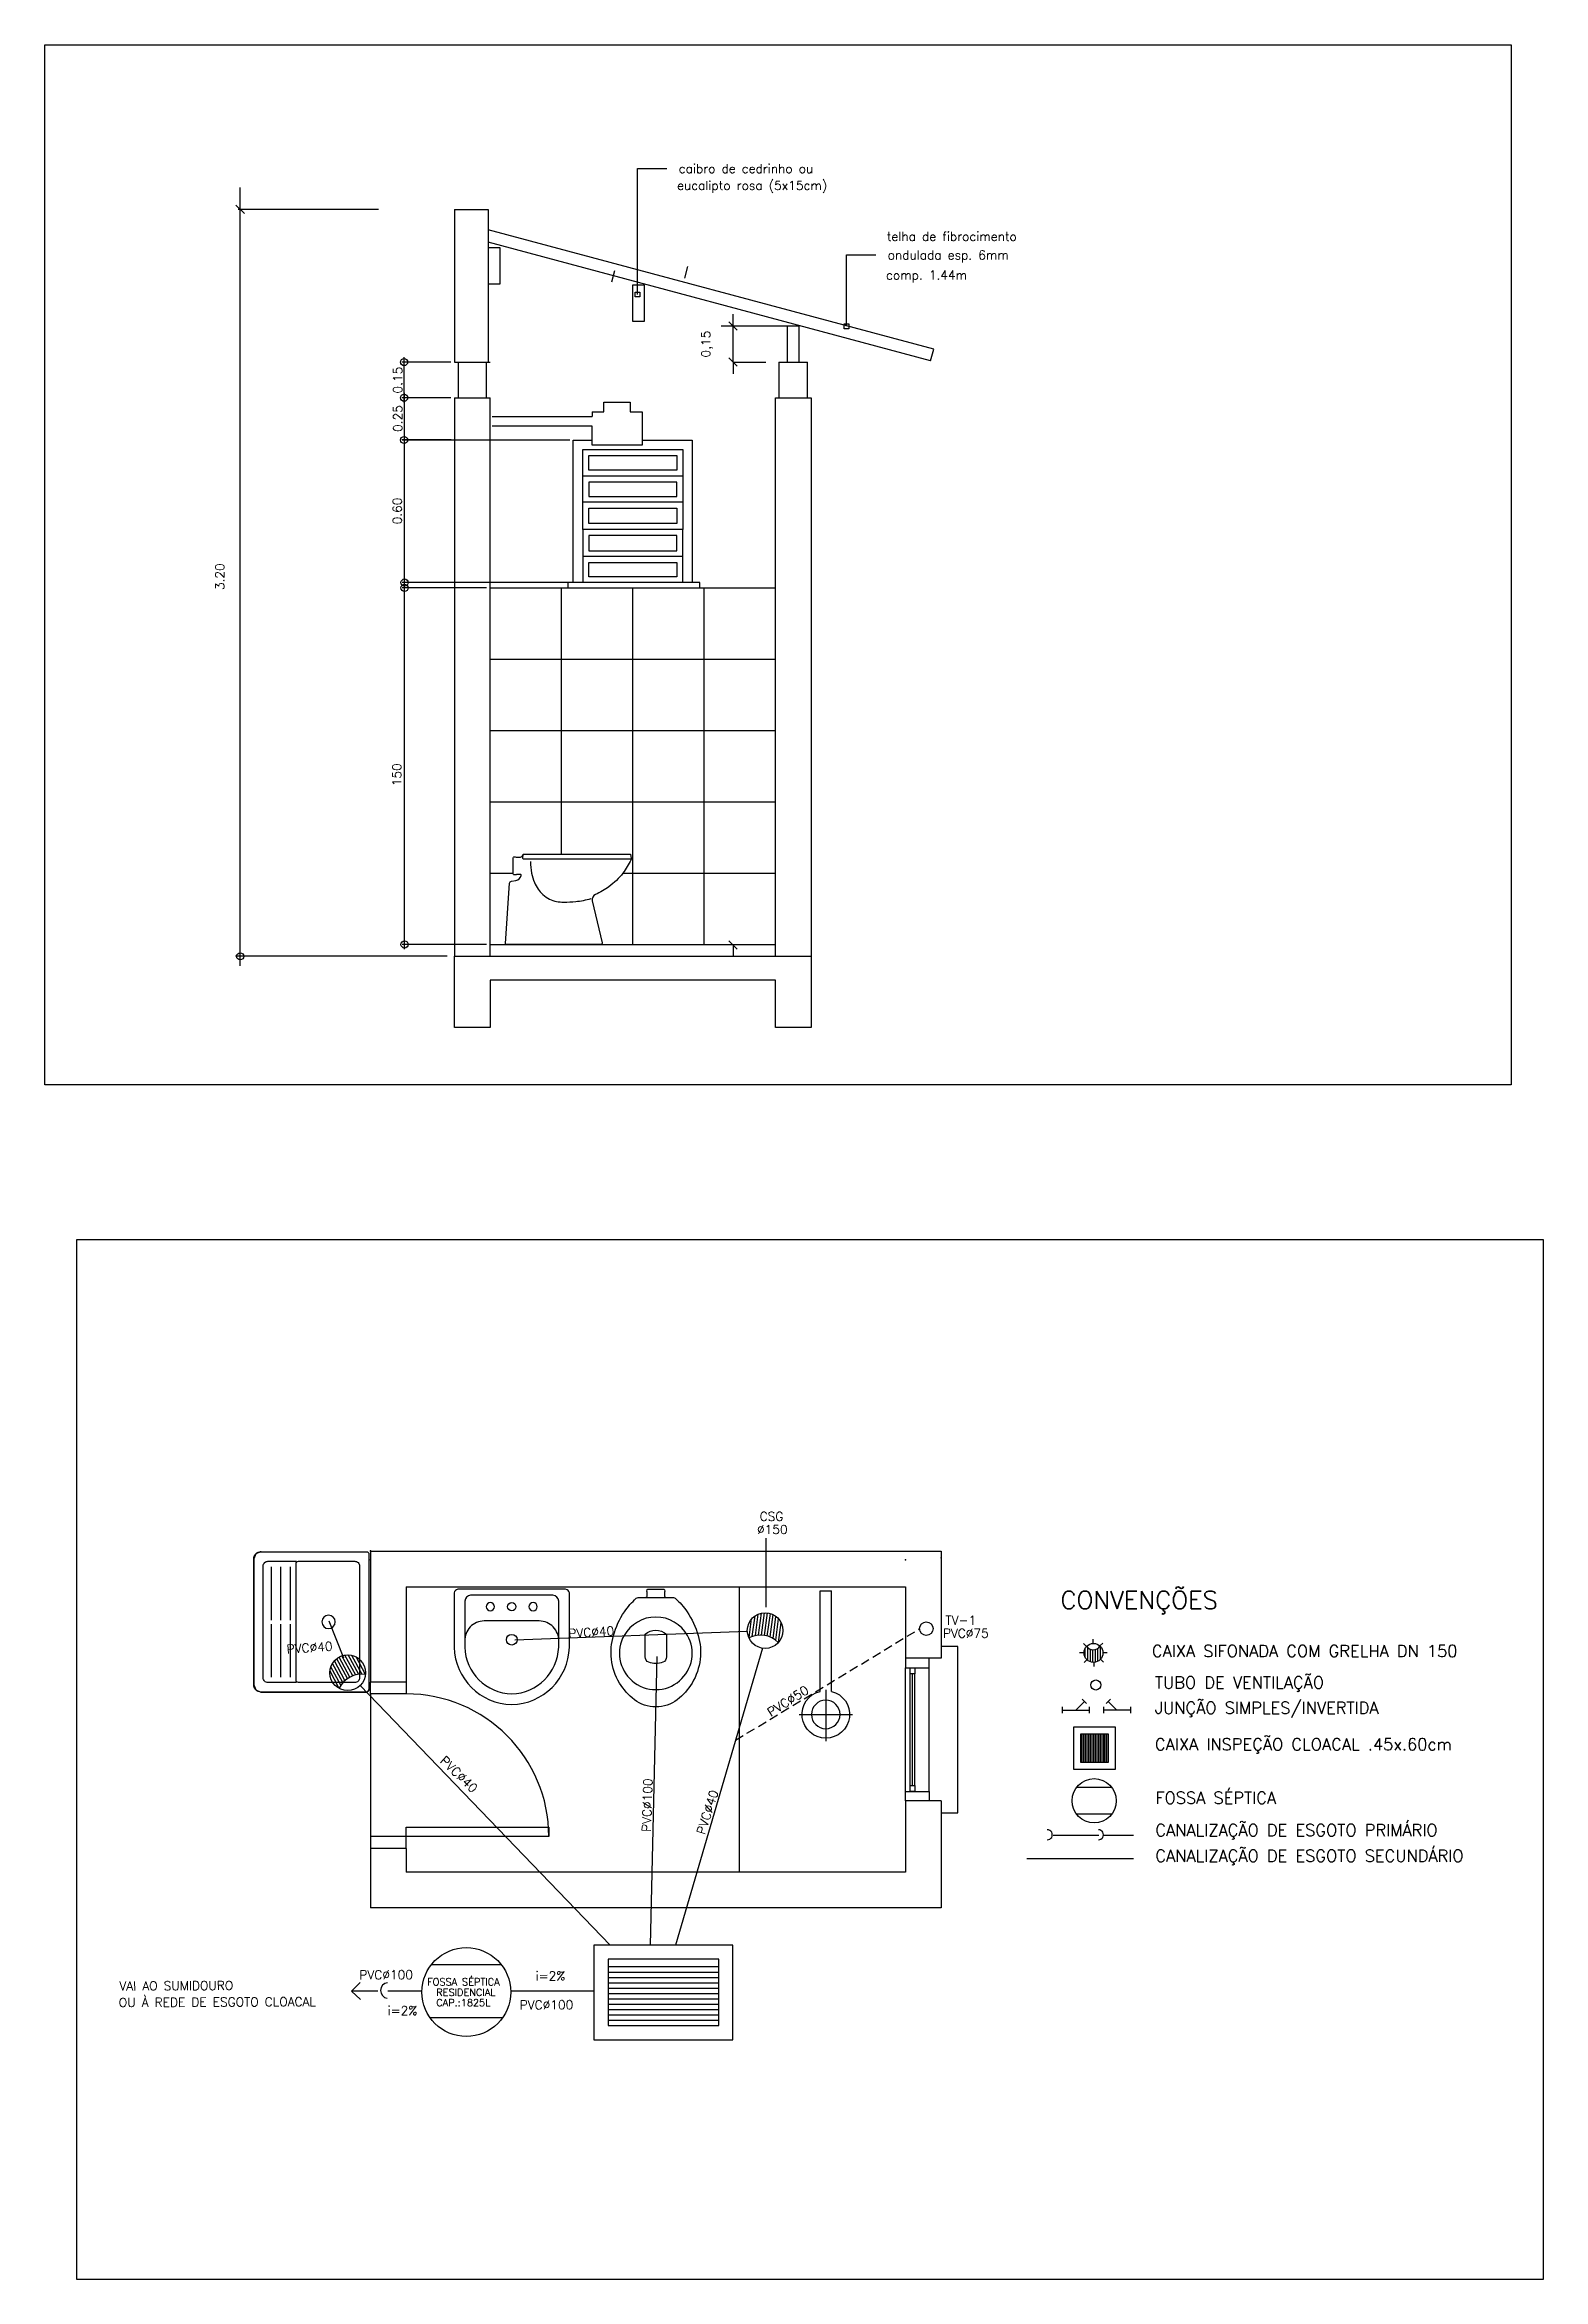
# Model space of a CAD drawing. Extents: x 2332 to 6335, y 1883 to 3772.
# Drawn here: x 5074 to 6335, y 1892 to 3772 of the extents above; entities that cross this region are included whole.
import ezdxf
from ezdxf.enums import TextEntityAlignment as Align

# ---------------------------------------------------------------- set-up
doc = ezdxf.new("R2010")
doc.units = 0
doc.linetypes.add('HIDDEN', pattern=[0.375, 0.25, -0.125])
doc.layers.get('0').update_dxf_attribs({"linetype": 'CONTINUOUS'})
doc.layers.get('DEFPOINTS').update_dxf_attribs({"linetype": 'CONTINUOUS'})
for name, color, linetype in [('COTA', 13, 'CONTINUOUS'), ('EQUIP', 7, 'CONTINUOUS'), ('EQUIP_I', 13, 'CONTINUOUS'), ('ESG-CANO', 3, 'CONTINUOUS'), ('ESPEC', 2, 'CONTINUOUS'), ('ESQ_VISTA', 1, 'CONTINUOUS'), ('ESQUADRIA', 2, 'CONTINUOUS'), ('ESTRUT', 130, 'CONTINUOUS'), ('FOLHA', 7, 'CONTINUOUS'), ('HACHURA', 13, 'CONTINUOUS'), ('HID1', 7, 'CONTINUOUS'), ('HID3', 2, 'CONTINUOUS'), ('HIDRO', 7, 'CONTINUOUS'), ('LINHAVISTA', 15, 'CONTINUOUS'), ('MOBIL_I', 13, 'CONTINUOUS'), ('PAREDE', 6, 'CONTINUOUS'), ('PISO', 2, 'CONTINUOUS'), ('PLAREA', 13, 'CONTINUOUS'), ('REG60-100', 7, 'CONTINUOUS'), ('SELO', 2, 'CONTINUOUS'), ('TELHA', 3, 'CONTINUOUS'), ('VIDRO', 1, 'CONTINUOUS')]:
    doc.layers.add(name, color=color, linetype=linetype)
doc.styles.add('REGUA120', font='simplex.shx')
doc.styles.add('REGUA425', font='simplex.shx')
doc.styles.add('REGUA60', font='simplex.shx')
doc.styles.add('REGUA80', font='simplex.shx')

msp = doc.modelspace()

# ---------------------------------------------------------------- texts
at = {"color": 2, "linetype": 'ByBlock', "char_height": 7.5, "attachment_point": 5, "rotation": 90}
for s, insert, style in [('0,15', (5631.3, 3520), 'REGUA60'), ('\\A1;0.15', (5370.9, 3489.7), 'REGUA80'), ('\\A1;0.25', (5371, 3457.4), 'REGUA80'), ('\\A1;0.60', (5370.6, 3379.6), 'REGUA80'), ('\\A1;150', (5370.2, 3157.7), 'REGUA80')]:
    msp.add_mtext(s, dxfattribs=dict(at, insert=insert, style=style))
at = {"layer": 'ESPEC', "linetype": 'ByBlock', "insert": (5221.3, 3324.3), "char_height": 7.5, "attachment_point": 5, "rotation": 90, "style": 'REGUA80'}
msp.add_mtext('\\A1;3.20', dxfattribs=at)
at = {"layer": 'REG60-100', "linetype": 'Continuous', "ltscale": 3.937008}
for s, height, style, p in [(' %%c150', 7.5, 'REGUA60', (5668.1, 2518.9)), ('CSG ', 7.5, 'REGUA60', (5675.5, 2529.9)), ('TV-1', 7.5, 'REGUA60', (5831.9, 2442.5)), (' PVC%%c75', 7.5, 'REGUA60', (5824.5, 2431.6)), ('FOSSA SÉPTICA', 6, 'REGUA80', (5395.8, 2139)), ('CAP.:1825L', 6, 'REGUA80', (5403.4, 2121.5)), ('RESIDENCIAL', 6, 'REGUA80', (5403.4, 2130.2))]:
    msp.add_text(s, height=height, dxfattribs=dict(at, style=style)).set_placement(p)
at = {"layer": 'REG60-100'}
for s, height, style, p in [('CONVENÇÕES', 15, 'REGUA120', (5928.6, 2455.8)), ('CAIXA SIFONADA COM GRELHA DN 150', 10, 'REGUA80', (6005.4, 2415.4)), ('TUBO DE VENTILAÇÃO', 10, 'REGUA80', (6008, 2388.9)), ('JUNÇÃO SIMPLES/INVERTIDA', 10, 'REGUA80', (6008, 2367.6)), ('CAIXA INSPEÇÃO CLOACAL .45x.60cm', 10, 'REGUA80', (6008, 2336.9)), ('FOSSA SÉPTICA', 10, 'REGUA80', (6008.4, 2291.9)), ('CANALIZAÇÃO DE ESGOTO PRIMÁRIO', 10, 'REGUA80', (6008.4, 2264.7)), ('CANALIZAÇÃO DE ESGOTO SECUNDÁRIO', 10, 'REGUA80', (6008.4, 2243.1))]:
    msp.add_text(s, height=height, dxfattribs=dict(at, style=style)).set_placement(p)
at = {"layer": 'REG60-100', "linetype": 'Continuous', "ltscale": 3.937008, "style": 'REGUA60'}
for s, rotation, p in [(' PVC%%c40', 3.8983, (5272.7, 2417.8)), (' PVC%%c40', 3.8983, (5509.7, 2430.8)), (' PVC%%c50', 32.2516, (5680.6, 2362.1)), (' PVC%%c40', 315.9433, (5402.3, 2330.9)), (' PVC%%c100', 88.1667, (5583.7, 2262.9)), (' PVC%%c40', 72.2912, (5627.7, 2260.3)), (' PVC%%c100', 0.2579, (5333.6, 2144.1)), ('i=2%', 0.2579, (5487, 2143.2)), ('VAI AO SUMIDOURO', 0.2579, (5136.8, 2134.8)), ('OU À REDE DE ESGOTO CLOACAL', 0.2579, (5136.3, 2120.9)), (' PVC%%c100', 0.2579, (5468.5, 2118.8)), ('i=2%', 0.2579, (5362.5, 2114))]:
    msp.add_text(s, height=7.5, rotation=rotation, dxfattribs=at).set_placement(p)
at = {"layer": 'SELO', "style": 'REGUA425'}
for s, p in [('caibro de cedrinho ou ', (5607.4, 3667.7)), ('eucalipto rosa (5x15cm)', (5606, 3653.5)), ('telha de fibrocimento ', (5782.5, 3610.6)), ('ondulada esp. 6mm', (5783.2, 3595)), ('comp. 1.44m', (5781.8, 3578.1))]:
    msp.add_text(s, height=7.5, dxfattribs=at).set_placement(p, align=Align.MIDDLE_LEFT)

# ---------------------------------------------------------------- blocks, each defined once
blk = doc.blocks.new('SAL34S_2')
at = {"layer": 'EQUIP', "color": 0, "linetype": 'ByBlock'}
blk.add_lwpolyline([(0, -4.2), (22.68, -4.2, -0.345194), (24.25, -5.69), (24.25, -28.56, -0.399699), (0, -52.7, -0.399699), (-24.25, -28.56), (-24.25, -5.69, -0.345194), (-22.68, -4.2)], format="xyb", close=True, dxfattribs=at)
at = {"layer": 'EQUIP_I'}
for p, q in [((-24.25, -28.56), (-24.25, -26.07)), ((24.25, -26.07), (24.25, -28.56))]:
    blk.add_line(p, q, dxfattribs=at)
blk.add_lwpolyline([(-19.75, -25.4), (-19.75, -9.2, -0.371535), (-17.31, -6.7), (0, -6.7), (17.31, -6.7, -0.371535), (19.75, -9.2), (19.75, -25.4)], format="xyb", dxfattribs=at)
for points in [[(0, -17.5), (11.6, -17.5, -0.423334), (19.75, -26), (19.75, -28.5, -0.397421), (0, -48.2, -0.397421), (-19.75, -28.5), (-19.75, -26, -0.423334), (-11.6, -17.5)], [(0, -13.25, 1), (0, -9.75, 1)]]:
    blk.add_lwpolyline(points, format="xyb", close=True, dxfattribs=at)
for centre in [(-9, -11.5), (9, -11.5)]:
    blk.add_circle(centre, 1.75, dxfattribs=at)
for start, end in [(90, 270), (270, 90)]:
    blk.add_arc((0, -25.4), 2.25, start, end, dxfattribs=at)
blk = doc.blocks.new('SAP7S__2')
at = {"layer": 'EQUIP', "color": 0, "linetype": 'ByBlock'}
blk.add_lwpolyline([(-4.36, -13), (-6.93, -13), (-7.45, -13, 0.207706), (-8.2, -13.3, 0.059368), (-13.2, -19, 0.082654), (-17.8, -29, 0.104255), (-18.65, -39, 0.107708), (-15.25, -49, 0.088187), (-9, -56, 0.163426), (0, -59, 0.163426), (9, -56, 0.088187), (15.25, -49, 0.107708), (18.65, -39, 0.104255), (17.8, -29, 0.082654), (13.2, -19, 0.059368), (8.2, -13.3, 0.207706), (7.45, -13), (6.93, -13), (4.36, -13, -0.380199), (3.6, -12.2), (3.6, -11.1, -0.087349), (3.7, -10.7, 0.172037), (3.7, -9.83, 0.102747), (3.57, -9.63, 0.167994), (3.15, -9.5), (0, -9.5), (-3.15, -9.5, 0.167994), (-3.57, -9.63, 0.102747), (-3.7, -9.83, 0.172037), (-3.7, -10.7, -0.087349), (-3.6, -11.1), (-3.6, -12.2, -0.380199)], format="xyb", close=True, dxfattribs=at)
at = {"layer": 'EQUIP_I'}
blk.add_line((4.36, -13), (-4.36, -13), dxfattribs=at)
for points in [[(0, -21.2, -0.268395), (13.35, -29, -0.179674), (15.1, -39, -0.170707), (10, -48.05, -0.179561), (0, -51.75, -0.179561), (-10, -48.05, -0.170707), (-15.1, -39, -0.179674), (-13.35, -29, -0.268395)], [(-3, -40.25, 0.183333), (3, -40.25, 0.302776), (4.45, -38), (4.45, -28.4, 0.370787), (-4.45, -28.4), (-4.45, -38, 0.302776)]]:
    blk.add_lwpolyline(points, format="xyb", close=True, dxfattribs=at)
blk = doc.blocks.new('SACHS__2')
at = {"layer": 'EQUIP', "color": 0, "linetype": 'ByBlock'}
for p, q in [((42.29, 2.4), (0, 2.4)), ((0, 2.4), (0, -2.4)), ((42.29, -2.4), (0, -2.4))]:
    blk.add_line(p, q, dxfattribs=at)
blk.add_arc((52, 0), 10, 193.88654, 166.11346, dxfattribs=at)
at = {"layer": 'EQUIP_I'}
for p, q in [((52, 11.2), (52, -11.2)), ((41.6, 0), (63.2, 0))]:
    blk.add_line(p, q, dxfattribs=at)
blk.add_circle((52, 0), 6, dxfattribs=at)
blk = doc.blocks.new('SAT13S_2')
at = {"layer": 'EQUIP', "color": 0, "linetype": 'ByBlock'}
blk.add_lwpolyline([(-26.5, -48.5), (26.5, -48.5, 0.414214), (29.5, -45.5), (29.5, -1, 0.414214), (28.5, 0), (-28.5, 0, 0.414214), (-29.5, -1), (-29.5, -45.5, 0.414214)], format="xyb", close=True, dxfattribs=at)
at = {"layer": 'EQUIP_I'}
for points in [[(25.5, -27.69), (25.5, -6, 0.414214), (23.5, -4), (-23.5, -4, 0.414214), (-25.5, -6), (-25.5, -27.69)], [(-25.5, -27.84), (-25.5, -29.65, 0.414214), (-24.5, -30.65), (-23.25, -30.65), (23.1, -30.65), (24.5, -30.65, 0.414214), (25.5, -29.65), (25.5, -27.84)], [(-25.5, -30.5), (-25.5, -42.5, 0.414214), (-23.5, -44.5)], [(-23.5, -44.5), (23.5, -44.5, 0.414214), (25.5, -42.5), (25.5, -30.5, 0.414214)], [(-23.25, -33.03), (-0.9, -33.03, 0.414214)], [(-23.25, -37.03), (-0.9, -37.03, 0.414214)], [(0.75, -33.03), (23.1, -33.03, 0.414214)], [(0.75, -37.03), (23.1, -37.03, 0.414214)], [(-23.25, -41.03), (-0.9, -41.03, 0.414214)], [(0.75, -41.03), (23.1, -41.03, 0.414214)]]:
    blk.add_lwpolyline(points, format="xyb", dxfattribs=at)
blk.add_circle((0, -17), 2.8, dxfattribs=at)
blk = doc.blocks.new('A$C7C7C5568')
at = {"layer": 'HID1', "linetype": 'Continuous', "ltscale": 3.149606}
for p, q in [((4.8, 14.1), (2.8, 16.1)), ((9.5, 16.2), (9.5, 19.1)), ((14.2, 14.4), (16.3, 16.4)), ((2.9, 9.5), (0, 9.5)), ((5.1, 4.7), (3.1, 2.7)), ((3.7, 12.5), (3.7, 6.6)), ((5.5, 13.2), (5.5, 4.4)), ((7.3, 11.6), (7.3, 3.3)), ((9.1, 11.6), (9.1, 2.9)), ((9.9, 2.9), (9.9, 0)), ((10.8, 11.6), (10.8, 3)), ((12.6, 12.6), (12.6, 3.6)), ((14.4, 14.2), (14.4, 4.9)), ((14.5, 5), (16.6, 2.9)), ((16.2, 10.9), (16.2, 8.2)), ((16.3, 9.7), (19.2, 9.7))]:
    blk.add_line(p, q, dxfattribs=at)
blk.add_arc((9.4, 17.2), 5.54, 213.6462, 329.8203, dxfattribs=at)
at = {"layer": 'HID3', "linetype": 'Continuous', "ltscale": 3.149606}
blk.add_circle((9.7, 9.5), 6.65, dxfattribs=at)
blk = doc.blocks.new('A$C4FC90704')
at = {"layer": 'HID1', "linetype": 'Continuous', "ltscale": 2.204724}
for p, q in [((5.9, 29.5), (5.9, 5.9)), ((29.5, 29.5), (5.9, 29.5)), ((7.2, 5.9), (7.2, 29.5)), ((8.6, 5.9), (8.6, 29.5)), ((10, 5.9), (10, 29.5)), ((11.4, 5.9), (11.4, 29.5)), ((12.8, 5.9), (12.8, 29.5)), ((14.2, 5.9), (14.2, 29.5)), ((15.6, 5.9), (15.6, 29.5)), ((17, 5.9), (17, 29.5)), ((18.4, 5.9), (18.4, 29.5)), ((19.8, 5.9), (19.8, 29.5)), ((21.2, 5.9), (21.2, 29.5)), ((22.6, 5.9), (22.6, 29.5)), ((24, 5.9), (24, 29.5)), ((25.4, 5.9), (25.4, 29.5)), ((26.8, 5.9), (26.8, 29.5)), ((28.2, 5.9), (28.2, 29.5)), ((29.5, 5.9), (29.5, 29.5)), ((5.9, 5.9), (29.5, 5.9))]:
    blk.add_line(p, q, dxfattribs=at)
at = {"layer": 'HID3', "linetype": 'Continuous', "ltscale": 2.204724}
for p, q in [((0, 35.4), (0, 0)), ((35.4, 35.4), (0, 35.4)), ((35.4, 0), (35.4, 35.4)), ((0, 0), (35.4, 0))]:
    blk.add_line(p, q, dxfattribs=at)
blk = doc.blocks.new('SAP7L__2')
at = {"layer": 'EQUIP', "color": 0, "linetype": 'ByBlock'}
blk.add_lwpolyline([(42.95, 18.4), (47.15, 0.62, -0.483964), (46.67, 0), (6.83, 0, -0.434765), (6.43, 0.43), (8.2, 25.8, -0.329288), (8.95, 26.6), (10.85, 26.9, 0.282717), (13.1, 29, 0.425868), (12.7, 29.45), (11.35, 29.45, 0.120658), (11, 29.35, -0.182519), (10, 29.3, -0.358208), (9.7, 29.72), (9.7, 36.42, -0.375875), (10, 36.8, -0.143803), (11, 36.75, 0.135514), (11.25, 36.7), (12.75, 36.7, 0.345615), (13.75, 37.75, -0.321215), (14.15, 38), (58.89, 38, -0.398095), (59.09, 37.83), (59.4, 36.35, -0.160099), (59.3, 35.7, -0.047619), (55.85, 30, -0.064768), (50, 24.3, -0.049062), (44.3, 21, 0.326827)], format="xyb", close=True, dxfattribs=at)
at = {"layer": 'EQUIP_I'}
for points in [[(13.75, 37.75), (13.66, 36.43, 0.43409), (14.06, 36), (59.4, 36)], [(17.05, 34.85, 0.05697), (17.45, 30, 0.04588), (18.65, 26, 0.104488), (22.2, 21, 0.06838), (25, 19, 0.112798), (31, 17.85, 0.029106), (36, 18.05, 0.037244), (42.5, 19.3)]]:
    blk.add_lwpolyline(points, format="xyb", dxfattribs=at)
blk = doc.blocks.new('INDPONTO')
at = {"color": 4, "linetype": 'ByBlock'}
blk.add_lwpolyline([(-0.2, 0.2), (0.2, 0.2), (0.2, -0.2), (-0.2, -0.2)], close=True, dxfattribs=at)
blk = doc.blocks.new('COTATR')
at = {"color": 6}
blk.add_line((-71, -71), (71, 71), dxfattribs=at)
at = {"color": 0, "linetype": 'ByBlock'}
blk.add_line((0, 0), (200, 0), dxfattribs=at)

# ---------------------------------------------------------------- hatches: boundary and pattern name
at = {"layer": 'HACHURA'}
h = msp.add_hatch(dxfattribs=at)
h.set_pattern_fill('_U', color=256, scale=60, style=0, double=1, pattern_type=0)
h.set_pattern_definition([(0, (5448.687, 3014.856), (0, 60), []), (90, (5448.687, 3014.856), (-60, 4e-15), [])])
h.paths.add_polyline_path([(5566.5, 3090.9, -0.398095), (5566.9, 3090.5), (5567.5, 3087.7, -0.181576), (5567.3, 3086.3, -0.047619), (5560.4, 3074.9, -0.064768), (5548.7, 3063.5, -0.049062), (5537.3, 3056.9, 0.326827), (5534.6, 3051.7), (5543, 3016.1, -0.483964), (5542, 3014.9), (5688.7, 3014.9), (5688.7, 3314.9), (5448.7, 3314.9), (5448.7, 3014.9), (5462.3, 3014.9, -0.434765), (5461.5, 3015.7), (5465.1, 3066.3, -0.369755), (5466.7, 3068.1), (5470.4, 3068.7, 0.282717), (5474.9, 3072.9, 0.425868), (5474.1, 3073.8), (5471.4, 3073.8, 0.085396), (5470.9, 3073.6, -0.202043), (5468.7, 3073.5, -0.358208), (5468.1, 3074.3), (5468.1, 3087.7, -0.375875), (5468.7, 3088.5, -0.15803), (5470.9, 3088.3, 0.047054), (5471, 3088.3), (5474.2, 3088.3, 0.303999), (5476.1, 3090, -0.447428), (5477, 3090.9)])

# ---------------------------------------------------------------- linework, layer by layer
at = {"color": 6}
msp.add_line((5242, 3629.8), (5234.9, 3636.9), dxfattribs=at)
at = {"layer": 'COTA', "linetype": 'ByBlock'}
for p, q in [((5238.5, 2996.9), (5238.5, 3651.8)), ((5354.7, 3633.3), (5236.8, 3633.3)), ((5703.7, 3535.2), (5643.1, 3535.2)), ((5653.1, 3504.9), (5653.1, 3535.1)), ((5415.7, 3504.9), (5374.3, 3504.9)), ((5376.3, 3470.9), (5376.3, 3508.9)), ((5653.1, 3504.9), (5680.8, 3504.9)), ((5376.3, 3478.9), (5376.3, 3435.4)), ((5415.7, 3474.9), (5374.3, 3474.9)), ((5415.7, 3474.9), (5374.3, 3474.9)), ((5376.7, 3315.4), (5376.7, 3443.3)), ((5415.8, 3439.4), (5374.3, 3439.4)), ((5515.7, 3439.3), (5374.7, 3439.3)), ((5515.7, 3319.4), (5374.7, 3319.4)), ((5445.7, 3314.9), (5374.7, 3314.9)), ((5376.7, 3010.9), (5376.7, 3318.9)), ((5445.7, 3014.9), (5374.7, 3014.9)), ((5412.7, 3004.9), (5234.5, 3004.9)), ((5412.7, 3004.9), (5335.9, 3004.9))]:
    msp.add_line(p, q, dxfattribs=at)
at = {"layer": 'COTA'}
for centre in [(5376.3, 3504.9), (5376.3, 3474.9), (5376.3, 3439.3), (5376.7, 3319.4), (5376.7, 3314.9), (5376.7, 3014.9), (5238.5, 3004.9)]:
    msp.add_circle(centre, 3, dxfattribs=at)
at = {"layer": 'COTA', "linetype": 'ByBlock'}
for p in [(5653.1, 3535.2), (5376.3, 3504.9), (5376.7, 3439.3), (5376.7, 3314.9)]:
    msp.add_point(p, dxfattribs=at)
at = {"layer": 'DEFPOINTS', "color": 0, "linetype": 'ByBlock'}
for p in [(5718.7, 3535.2), (5339.9, 3504.9), (5418.7, 3504.9), (5418.7, 3504.9), (5709.6, 3504.9), (5418.7, 3474.9), (5418.7, 3474.9), (5754.1, 3448.7), (5376.3, 3439.4), (5418.8, 3439.4), (5518.7, 3439.3, -40), (5618.7, 3439.3, -40), (5448.7, 3314.9), (5518.7, 3319.4, -40), (5618.7, 3319.4, -40), (5670.3, 3319.4), (5448.7, 3014.9), (5748, 3014.5), (5418.7, 3004.9), (5418.7, 3004.9), (5378.1, 2497.2), (5378.1, 2497.2)]:
    msp.add_point(p, dxfattribs=at)
at = {"layer": 'EQUIP', "color": 0, "linetype": 'ByBlock'}
for p, q in [((5534.5, 3463.1), (5534.5, 3459.1)), ((5534.5, 3463.1), (5544.5, 3463.1)), ((5544.5, 3471.1), (5566.5, 3471.1)), ((5544.5, 3463.1), (5544.5, 3471.1)), ((5566.5, 3471.1), (5566.5, 3463.1)), ((5566.5, 3463.1), (5576.5, 3463.1)), ((5576.5, 3463.1), (5576.5, 3435.1)), ((5450.5, 3459.1), (5534.5, 3459.1)), ((5534.5, 3451.1), (5450.5, 3451.1)), ((5534.5, 3435.1), (5534.5, 3451.1)), ((5576.5, 3435.1), (5534.5, 3435.1))]:
    msp.add_line(p, q, dxfattribs=at)
at = {"layer": 'EQUIP'}
msp.add_line((5255.8, 2503.9), (5255.8, 2504.3), dxfattribs=at)
at = {"layer": 'EQUIP_I'}
for p, q in [((5251.6, 2502.1), (5249.8, 2497.9)), ((5255.8, 2503.9), (5251.6, 2502.1)), ((5249.8, 2497.9), (5249.8, 2391.9)), ((5249.8, 2391.9), (5251.6, 2387.6)), ((5346.2, 2386.5), (5346.8, 2387.9)), ((5346.8, 2387.9), (5348.1, 2387.9)), ((5251.6, 2387.6), (5255.8, 2385.9)), ((5255.8, 2385.9), (5344.8, 2385.9))]:
    msp.add_line(p, q, dxfattribs=at)
at = {"layer": 'ESG-CANO'}
for p, q in [((5942.1, 2305.8), (5971.7, 2305.8)), ((5941.8, 2283.4), (5971.9, 2283.4))]:
    msp.add_line(p, q, dxfattribs=at)
at = {"layer": 'ESG-CANO', "linetype": 'Continuous', "ltscale": 3.149606}
for p, q in [((5918.6, 2269.8), (5917.5, 2270)), ((5918.6, 2269.8, 0), (5917.5, 2270, 0)), ((5917.5, 2261.5), (5918.6, 2261.7)), ((5917.5, 2261.5, 0), (5918.6, 2261.7, 0)), ((5919.6, 2269.4), (5918.6, 2269.8)), ((5919.6, 2269.4, 0), (5918.6, 2269.8, 0)), ((5918.6, 2269.8), (5918.6, 2269.8, 0)), ((5918.6, 2261.7), (5919.6, 2262.1)), ((5918.6, 2261.7, 0), (5919.6, 2262.1, 0)), ((5918.6, 2261.7), (5918.6, 2261.7, 0)), ((5920.5, 2268.7), (5919.6, 2269.4)), ((5920.5, 2268.7, 0), (5919.6, 2269.4, 0)), ((5919.6, 2269.4), (5919.6, 2269.4, 0)), ((5919.6, 2262.1), (5920.5, 2262.8)), ((5919.6, 2262.1, 0), (5920.5, 2262.8, 0)), ((5919.6, 2262.1), (5919.6, 2262.1, 0)), ((5921.2, 2267.9), (5920.5, 2268.7)), ((5921.2, 2267.9, 0), (5920.5, 2268.7, 0)), ((5920.5, 2268.7), (5920.5, 2268.7, 0)), ((5920.5, 2262.8), (5921.2, 2263.6)), ((5920.5, 2262.8, 0), (5921.2, 2263.6, 0)), ((5920.5, 2262.8), (5920.5, 2262.8, 0)), ((5921.6, 2266.8), (5921.2, 2267.9)), ((5921.6, 2266.8, 0), (5921.2, 2267.9, 0)), ((5921.2, 2267.9), (5921.2, 2267.9, 0)), ((5921.2, 2263.6), (5921.6, 2264.7)), ((5921.2, 2263.6, 0), (5921.6, 2264.7, 0)), ((5921.2, 2263.6), (5921.2, 2263.6, 0)), ((5921.7, 2265.8), (5921.6, 2266.8)), ((5921.7, 2265.8, 0), (5921.6, 2266.8, 0)), ((5921.6, 2266.8), (5921.6, 2266.8, 0)), ((5921.6, 2264.7), (5921.7, 2265.8)), ((5921.6, 2264.7, 0), (5921.7, 2265.8, 0)), ((5921.6, 2264.7), (5921.6, 2264.7, 0)), ((5921.7, 2265.8), (5921.7, 2265.8, 0)), ((5922.3, 2265.5), (5960.8, 2265.5)), ((5961.6, 2269.8), (5960.5, 2270)), ((5961.6, 2269.8, 0), (5960.5, 2270, 0)), ((5960.5, 2261.5), (5961.6, 2261.7)), ((5960.5, 2261.5, 0), (5961.6, 2261.7, 0)), ((5962.6, 2269.4), (5961.6, 2269.8)), ((5962.6, 2269.4, 0), (5961.6, 2269.8, 0)), ((5961.6, 2269.8), (5961.6, 2269.8, 0)), ((5961.6, 2261.7), (5962.6, 2262.1)), ((5961.6, 2261.7, 0), (5962.6, 2262.1, 0)), ((5961.6, 2261.7), (5961.6, 2261.7, 0)), ((5963.5, 2268.7), (5962.6, 2269.4)), ((5963.5, 2268.7, 0), (5962.6, 2269.4, 0)), ((5962.6, 2269.4), (5962.6, 2269.4, 0)), ((5962.6, 2262.1), (5963.5, 2262.8)), ((5962.6, 2262.1, 0), (5963.5, 2262.8, 0)), ((5962.6, 2262.1), (5962.6, 2262.1, 0)), ((5964.1, 2267.9), (5963.5, 2268.7)), ((5964.1, 2267.9, 0), (5963.5, 2268.7, 0)), ((5963.5, 2268.7), (5963.5, 2268.7, 0)), ((5963.5, 2262.8), (5964.1, 2263.6)), ((5963.5, 2262.8, 0), (5964.1, 2263.6, 0)), ((5963.5, 2262.8), (5963.5, 2262.8, 0)), ((5964.5, 2266.8), (5964.1, 2267.9)), ((5964.5, 2266.8, 0), (5964.1, 2267.9, 0)), ((5964.1, 2267.9), (5964.1, 2267.9, 0)), ((5964.1, 2263.6), (5964.5, 2264.7)), ((5964.1, 2263.6, 0), (5964.5, 2264.7, 0)), ((5964.1, 2263.6), (5964.1, 2263.6, 0)), ((5964.7, 2265.8), (5964.5, 2266.8)), ((5964.7, 2265.8, 0), (5964.5, 2266.8, 0)), ((5964.5, 2266.8), (5964.5, 2266.8, 0)), ((5964.5, 2264.7), (5964.7, 2265.8)), ((5964.5, 2264.7, 0), (5964.7, 2265.8, 0)), ((5964.5, 2264.7), (5964.5, 2264.7, 0)), ((5964.6, 2265.5), (5989.9, 2265.5)), ((5964.7, 2265.8), (5964.7, 2265.8, 0))]:
    msp.add_line(p, q, dxfattribs=at)
at = {"layer": 'ESG-CANO', "linetype": 'Continuous', "ltscale": 15.748032}
msp.add_line((5990, 2245.4), (5900.3, 2245.4), dxfattribs=at)
at = {"layer": 'ESG-CANO'}
msp.add_circle((5956.9, 2294.4), 18.6, dxfattribs=at)
at = {"layer": 'ESPEC'}
for p, q in [((5572.7, 3667.7), (5597.3, 3667.7)), ((5572.7, 3561.8), (5572.7, 3667.7)), ((5748.5, 3595), (5773.1, 3595)), ((5748.5, 3535), (5748.5, 3595))]:
    msp.add_line(p, q, dxfattribs=at)
at = {"layer": 'ESQ_VISTA'}
for p, q in [((5518.7, 3319.4, -40), (5518.7, 3439.3, -40)), ((5518.7, 3439.3, -40), (5534.5, 3439.3, -40)), ((5526.6, 3364.1, -40), (5526.6, 3431.4, -40)), ((5526.6, 3431.4, -40), (5610.7, 3431.4, -40)), ((5531.7, 3414, -40), (5531.7, 3426.3, -40)), ((5531.7, 3426.3, -40), (5605.7, 3426.3, -40)), ((5576.5, 3439.3, -40), (5618.7, 3439.3, -40)), ((5605.7, 3426.3, -40), (5605.7, 3414, -40)), ((5610.7, 3431.4, -40), (5610.7, 3364.1, -40)), ((5618.7, 3439.3, -40), (5618.7, 3319.4, -40)), ((5526.6, 3409.1, -40), (5610.7, 3409.1, -40)), ((5605.7, 3414, -40), (5531.7, 3414, -40)), ((5605.7, 3403.9, -40), (5531.7, 3403.9, -40)), ((5531.7, 3403.9, -40), (5531.7, 3391.9, -40)), ((5605.7, 3391.9, -40), (5605.7, 3403.9, -40)), ((5610.7, 3386.9, -40), (5526.6, 3386.9, -40)), ((5531.7, 3391.9, -40), (5605.7, 3391.9, -40)), ((5531.7, 3369.1, -40), (5531.7, 3382, -40)), ((5531.7, 3382, -40), (5605.7, 3382, -40)), ((5605.7, 3369.1, -40), (5531.7, 3369.1, -40)), ((5605.7, 3382, -40), (5605.7, 3369.1, -40)), ((5605.7, 3382, -40), (5605.7, 3369.1, -40)), ((5610.7, 3364.1, -40), (5526.6, 3364.1, -40)), ((5526.6, 3364.1, -40), (5526.6, 3319.4, -40)), ((5605.7, 3359, -40), (5531.7, 3359, -40)), ((5531.7, 3359, -40), (5531.7, 3346.1, -40)), ((5605.7, 3346.1, -40), (5605.7, 3359, -40)), ((5605.7, 3346.1, -40), (5605.7, 3359, -40)), ((5610.7, 3319.4, -40), (5610.7, 3364.1, -40)), ((5610.7, 3341.2, -40), (5526.6, 3341.2, -40)), ((5531.7, 3346.1, -40), (5605.7, 3346.1, -40)), ((5531.7, 3336.3, -40), (5605.7, 3336.3, -40)), ((5531.7, 3324.2, -40), (5531.7, 3336.3, -40)), ((5531.7, 3324.2, -40), (5531.7, 3336.3, -40)), ((5531.7, 3324.2, -40), (5531.7, 3336.3, -40)), ((5605.7, 3336.3, -40), (5605.7, 3324.2, -40)), ((5625.1, 3319.4), (5514.1, 3319.4)), ((5514.1, 3319.4), (5514.1, 3314.9)), ((5514.1, 3314.9), (5625.1, 3314.9)), ((5605.7, 3324.2, -40), (5531.7, 3324.2, -40)), ((5625.1, 3314.9), (5625.1, 3319.4))]:
    msp.add_line(p, q, dxfattribs=at)
at = {"layer": 'ESQUADRIA', "color": 1}
for p, q in [((5798.1, 2302.3), (5798.1, 2406.3)), ((5802.1, 2307.3), (5802.1, 2401.3)), ((5806.1, 2307.3), (5806.1, 2401.3)), ((5818.1, 2302.3), (5818.1, 2406.3))]:
    msp.add_line(p, q, dxfattribs=at)
at = {"layer": 'ESQUADRIA'}
for points in [[(5798.1, 2414.3), (5798.1, 2406.3), (5818.1, 2406.3), (5818.1, 2414.3)], [(5828.1, 2284.3), (5842.1, 2284.3), (5842.1, 2424.3), (5828.1, 2424.3)], [(5378.1, 2394.3), (5378.1, 2384.3), (5348.1, 2384.3), (5348.1, 2394.3)], [(5798.1, 2294.3), (5798.1, 2302.3), (5818.1, 2302.3), (5818.1, 2294.3)], [(5378.1, 2254.3), (5378.1, 2264.3), (5348.1, 2264.3), (5348.1, 2254.3)]]:
    msp.add_lwpolyline(points, dxfattribs=at)
for points in [[(5806.1, 2406.3), (5806.1, 2401.3), (5802.1, 2401.3), (5802.1, 2406.3)], [(5802.1, 2302.3), (5802.1, 2307.3), (5806.1, 2307.3), (5806.1, 2302.3)], [(5498.1, 2264.3), (5378.1, 2264.3), (5378.1, 2272.3), (5498.1, 2272.3)]]:
    msp.add_lwpolyline(points, close=True, dxfattribs=at)
at = {"layer": 'ESTRUT'}
for p, q in [((5421.7, 3504.9), (5421.7, 3474.9)), ((5445.7, 3474.9), (5445.7, 3504.9)), ((5691.7, 3504.9), (5691.7, 3474.9)), ((5691.7, 3504.9), (5715.7, 3504.9)), ((5715.7, 3474.9), (5715.7, 3504.9)), ((5418.7, 3004.9), (5718.7, 3004.9)), ((5418.7, 2944.9), (5418.7, 3004.9)), ((5718.7, 3004.9), (5718.7, 2944.9)), ((5688.7, 2984.9), (5448.7, 2984.9)), ((5448.7, 2984.9), (5448.7, 2944.9)), ((5688.7, 2944.9), (5688.7, 2984.9)), ((5448.7, 2944.9), (5418.7, 2944.9)), ((5718.7, 2944.9), (5688.7, 2944.9))]:
    msp.add_line(p, q, dxfattribs=at)
at = {"layer": 'FOLHA'}
for p, q in [((5074, 3771.9), (6307.8, 3771.9)), ((5074, 2896.9), (5074, 3771.9)), ((6307.8, 3771.9), (6307.8, 2896.9)), ((6307.8, 2896.9), (5074, 2896.9)), ((5101, 2766.7), (6334.8, 2766.7)), ((5101, 1891.7), (5101, 2766.7)), ((6334.8, 2766.7), (6334.8, 1891.7)), ((6334.8, 1891.7), (5101, 1891.7))]:
    msp.add_line(p, q, dxfattribs=at)
at = {"layer": 'HACHURA'}
msp.add_line((5448.7, 3314.9), (5688.7, 3314.9), dxfattribs=at)
at = {"layer": 'HID1', "linetype": 'Continuous', "ltscale": 3.149606}
for p, q in [((5930, 2373.4), (5930, 2368)), ((5930, 2370.7), (5952.8, 2370.7)), ((5941.4, 2370.7), (5948.7, 2378)), ((5946.9, 2379.8), (5950.5, 2376.3)), ((5952.8, 2373.4), (5952.8, 2368)), ((5964.8, 2373.4), (5964.8, 2368)), ((5987.5, 2370.7), (5964.8, 2370.7)), ((5970.6, 2379.8), (5967, 2376.3)), ((5976.1, 2370.7), (5968.8, 2378)), ((5987.5, 2373.4), (5987.5, 2368))]:
    msp.add_line(p, q, dxfattribs=at)
msp.add_circle((5958.3, 2391.8), 4.24, dxfattribs=at)
at = {"layer": 'HIDRO'}
for p, q in [((5680.8, 2515.2), (5680.8, 2457.2)), ((5458.3, 2156.2), (5399.1, 2156.2)), ((5332.2, 2134.3), (5339.5, 2141.6)), ((5339.7, 2127.1), (5332.2, 2134.3)), ((5354.3, 2134.3), (5332.2, 2134.3)), ((5391.3, 2134.3), (5362.7, 2134.3)), ((5536.1, 2134.3), (5466, 2134.3)), ((5459.2, 2111.8), (5398.2, 2111.8))]:
    msp.add_line(p, q, dxfattribs=at)
at = {"layer": 'HIDRO', "color": 0}
for p, q in [((5312.9, 2445.9), (5325.3, 2414.7)), ((5666.6, 2431.8), (5668.7, 2447.4)), ((5669.2, 2432.6), (5671.6, 2449.9)), ((5671.9, 2433.4), (5674.3, 2451.4)), ((5674.4, 2433.7), (5676.9, 2452.3)), ((5677, 2433.8), (5679.5, 2452.6)), ((5679.5, 2433.5), (5682, 2452.5)), ((5681.9, 2433), (5684.5, 2451.9)), ((5684.3, 2432.2), (5686.8, 2451)), ((5686.7, 2431), (5689.2, 2449.5)), ((5689, 2429.4), (5691.4, 2447.4)), ((5469.4, 2429.8), (5665.1, 2437)), ((5691.3, 2427.6), (5693.5, 2444.3)), ((5323.1, 2391.7), (5314.8, 2407.1)), ((5324.8, 2393.8), (5316.1, 2409.9)), ((5326.6, 2395.7), (5317.7, 2412.1)), ((5328.7, 2397.2), (5319.6, 2413.9)), ((5330.8, 2398.5), (5321.7, 2415.3)), ((5333.1, 2399.5), (5324, 2416.3)), ((5335.6, 2400.2), (5326.5, 2416.9)), ((5338.2, 2400.6), (5329.3, 2417.1)), ((5341, 2400.7), (5332.3, 2416.7)), ((5343.9, 2400.6), (5335.9, 2415.4)), ((5589, 2415.7), (5583.3, 2173)), ((5678, 2422.9), (5604.6, 2173)), ((5321.4, 2389.5), (5314, 2403.3)), ((5339.5, 2391.4), (5549.8, 2173)), ((5344.8, 2385.9), (5346.2, 2386.5)), ((5641, 2161), (5548.1, 2161)), ((5548.1, 2161), (5548.1, 2105.3)), ((5548.1, 2154.8), (5641, 2154.8)), ((5548.1, 2150.3), (5641, 2150.3)), ((5548.1, 2145.8), (5641, 2145.8)), ((5641, 2105.3), (5641, 2161)), ((5548.1, 2141.3), (5641, 2141.3)), ((5548.1, 2136.8), (5641, 2136.8)), ((5548.1, 2132.3), (5641, 2132.3)), ((5548.1, 2127.8), (5641, 2127.8)), ((5548.1, 2123.3), (5641, 2123.3)), ((5548.1, 2118.8), (5641, 2118.8)), ((5548.1, 2114.3), (5641, 2114.3)), ((5548.1, 2109.8), (5641, 2109.8)), ((5548.1, 2105.3), (5641, 2105.3))]:
    msp.add_line(p, q, dxfattribs=at)
at = {"layer": 'HIDRO', "color": 0, "linetype": 'HIDDEN', "ltscale": 30}
msp.add_line((5655.2, 2345.3), (5810.1, 2439.2), dxfattribs=at)
at = {"layer": 'HIDRO', "color": 0}
msp.add_lwpolyline([(5536.1, 2093.3), (5653, 2093.3), (5653, 2173), (5536.1, 2173)], close=True, dxfattribs=at)
for centre, radius in [((5680.1, 2437.6), 15), ((5815.7, 2439.2), 5.66), ((5328.9, 2402.1), 15)]:
    msp.add_circle(centre, radius, dxfattribs=at)
at = {"layer": 'HIDRO'}
msp.add_circle((5428.7, 2133.4), 37.4, dxfattribs=at)
at = {"layer": 'HIDRO', "color": 0}
for centre, start, end in [((5676.2, 2413), 44.0329, 117.9967), ((5340.3, 2380), 80.1151, 154.0788)]:
    msp.add_arc(centre, 20.8, start, end, dxfattribs=at)
at = {"layer": 'HIDRO'}
msp.add_arc((5363.1, 2134.7), 6.59, 96.187, 262.2515, dxfattribs=at)
at = {"layer": 'LINHAVISTA', "color": 0}
msp.add_line((5658.1, 2474.3), (5658.1, 2234.3), dxfattribs=at)
at = {"layer": 'LINHAVISTA'}
msp.add_line((5348.1, 2384.3), (5348.1, 2264.3), dxfattribs=at)
at = {"layer": 'MOBIL_I'}
msp.add_arc((5378.1, 2264.3), 120, 0, 90, dxfattribs=at)
at = {"layer": 'PAREDE', "color": 6, "linetype": 'Continuous', "ltscale": 3.937008}
for p, q in [((5418.7, 3633.3), (5418.7, 3504.9)), ((5418.7, 3633.3), (5447, 3633.3)), ((5447, 3633.3), (5447, 3504.9))]:
    msp.add_line(p, q, dxfattribs=at)
at = {"layer": 'PAREDE'}
for p, q in [((5418.7, 3504.9), (5448.7, 3504.9)), ((5418.7, 3474.9), (5418.7, 3474.9)), ((5418.7, 3474.9), (5448.7, 3474.9)), ((5418.7, 3474.9), (5418.7, 3004.9)), ((5448.7, 3004.9), (5448.7, 3474.9)), ((5688.7, 3004.9), (5688.7, 3474.9)), ((5688.7, 3474.9), (5718.7, 3474.9)), ((5718.7, 3474.9), (5718.7, 3004.9))]:
    msp.add_line(p, q, dxfattribs=at)
at = {"layer": 'PAREDE', "color": 6}
for p, q in [((5348.1, 2504.3), (5828.1, 2504.3)), ((5348.1, 2504.3), (5348.1, 2394.3)), ((5828.1, 2504.3), (5828.1, 2414.3)), ((5378.1, 2474.3), (5798.1, 2474.3)), ((5378.1, 2474.3), (5378.1, 2394.3)), ((5798.1, 2474.3), (5798.1, 2414.3)), ((5828.1, 2414.3), (5798.1, 2414.3)), ((5378.1, 2394.3), (5348.1, 2394.3)), ((5828.1, 2294.3), (5798.1, 2294.3)), ((5798.1, 2294.3), (5798.1, 2234.3)), ((5828.1, 2294.3), (5828.1, 2204.3)), ((5378.1, 2254.3), (5348.1, 2254.3)), ((5348.1, 2254.3), (5348.1, 2204.3)), ((5378.1, 2254.3), (5378.1, 2234.3)), ((5798.1, 2234.3), (5378.1, 2234.3)), ((5828.1, 2204.3), (5348.1, 2204.3))]:
    msp.add_line(p, q, dxfattribs=at)
at = {"layer": 'PAREDE', "color": 6, "linetype": 'ByBlock'}
for p in [(5348.1, 2504.7), (5348.1, 2504.3), (5348.1, 2497.2), (5798.1, 2497.2), (5798.1, 2497.2), (5828.1, 2498.7)]:
    msp.add_point(p, dxfattribs=at)
at = {"layer": 'PISO'}
msp.add_line((5448.7, 3014.9), (5688.7, 3014.9), dxfattribs=at)
at = {"layer": 'PLAREA'}
for p, q in [((5553.3, 3581.8), (5550.7, 3572)), ((5614.8, 3585.4), (5612.2, 3575.6))]:
    msp.add_line(p, q, dxfattribs=at)
at = {"layer": 'TELHA', "color": 3, "linetype": 'Continuous', "ltscale": 3.937008}
for p, q in [((5821.9, 3515.7), (5447, 3616.1)), ((5819.3, 3505.9), (5447, 3605.7)), ((5819.3, 3505.9), (5821.9, 3515.7))]:
    msp.add_line(p, q, dxfattribs=at)
at = {"layer": 'TELHA'}
for points in [[(5447, 3570.7), (5457.1, 3570.7), (5457.1, 3601), (5447, 3601)], [(5568.6, 3539.4), (5578.7, 3539.4), (5578.7, 3569.7), (5568.6, 3569.7)], [(5698.7, 3504.9), (5708.8, 3504.9), (5708.8, 3535.2), (5698.7, 3535.2)]]:
    msp.add_lwpolyline(points, close=True, dxfattribs=at)
at = {"layer": 'VIDRO'}
msp.add_line((5804.1, 2307.3), (5804.1, 2401.3), dxfattribs=at)

# ---------------------------------------------------------------- block references
at = {"color": 0, "linetype": 'ByBlock', "xscale": 0.05, "yscale": 0.05, "zscale": 0.05, "rotation": 270}
msp.add_blockref('COTATR', (5653.1, 3014.5), dxfattribs=at)
at = {"layer": 'COTA', "linetype": 'ByBlock', "xscale": 0.05, "yscale": 0.05, "zscale": 0.05}
for p, rotation in [((5653.1, 3535.2), 90), ((5653.1, 3504.9), 270)]:
    msp.add_blockref('COTATR', p, dxfattribs=dict(at, rotation=rotation))
at = {"layer": 'EQUIP', "yscale": 2, "zscale": 2}
for name, p, xscale in [('SAP7L__2', (5448.7, 3014.9), 2), ('SAL34S_2', (5466.9, 2480.7), -2), ('SAP7S__2', (5588.1, 2491.4), -2)]:
    msp.add_blockref(name, p, dxfattribs=dict(at, xscale=xscale))
at = {"layer": 'EQUIP', "xscale": -2, "yscale": 2, "zscale": 2, "rotation": 90}
msp.add_blockref('SACHS__2', (5731.1, 2471), dxfattribs=at)
at = {"layer": 'EQUIP_I', "xscale": -2, "yscale": 2, "zscale": 2, "rotation": 270}
msp.add_blockref('SAT13S_2', (5346.8, 2444.9), dxfattribs=at)
at = {"layer": 'ESPEC', "xscale": 10.09817043387904, "yscale": 10.09817043387904, "zscale": 10.09817043387904, "rotation": 90}
for p in [(5572.7, 3561.8), (5748.5, 3535)]:
    msp.add_blockref('INDPONTO', p, dxfattribs=at)
at = {"layer": 'HID1', "xscale": 1.2, "yscale": 1.2, "zscale": 1.2}
msp.add_blockref('A$C7C7C5568', (5944.7, 2407.4), dxfattribs=at)
at = {"layer": 'HID1'}
msp.add_blockref('A$C4FC90704', (5939.5, 2320.9), dxfattribs=at)

msp.set_redraw_order([(e.dxf.handle, doc.entitydb.next_handle()) for e in msp.query("TEXT MTEXT ATTDEF DIMENSION ARC_DIMENSION")])  # texts and dimensions are drawn at this point

doc.saveas('drawing.dxf')
